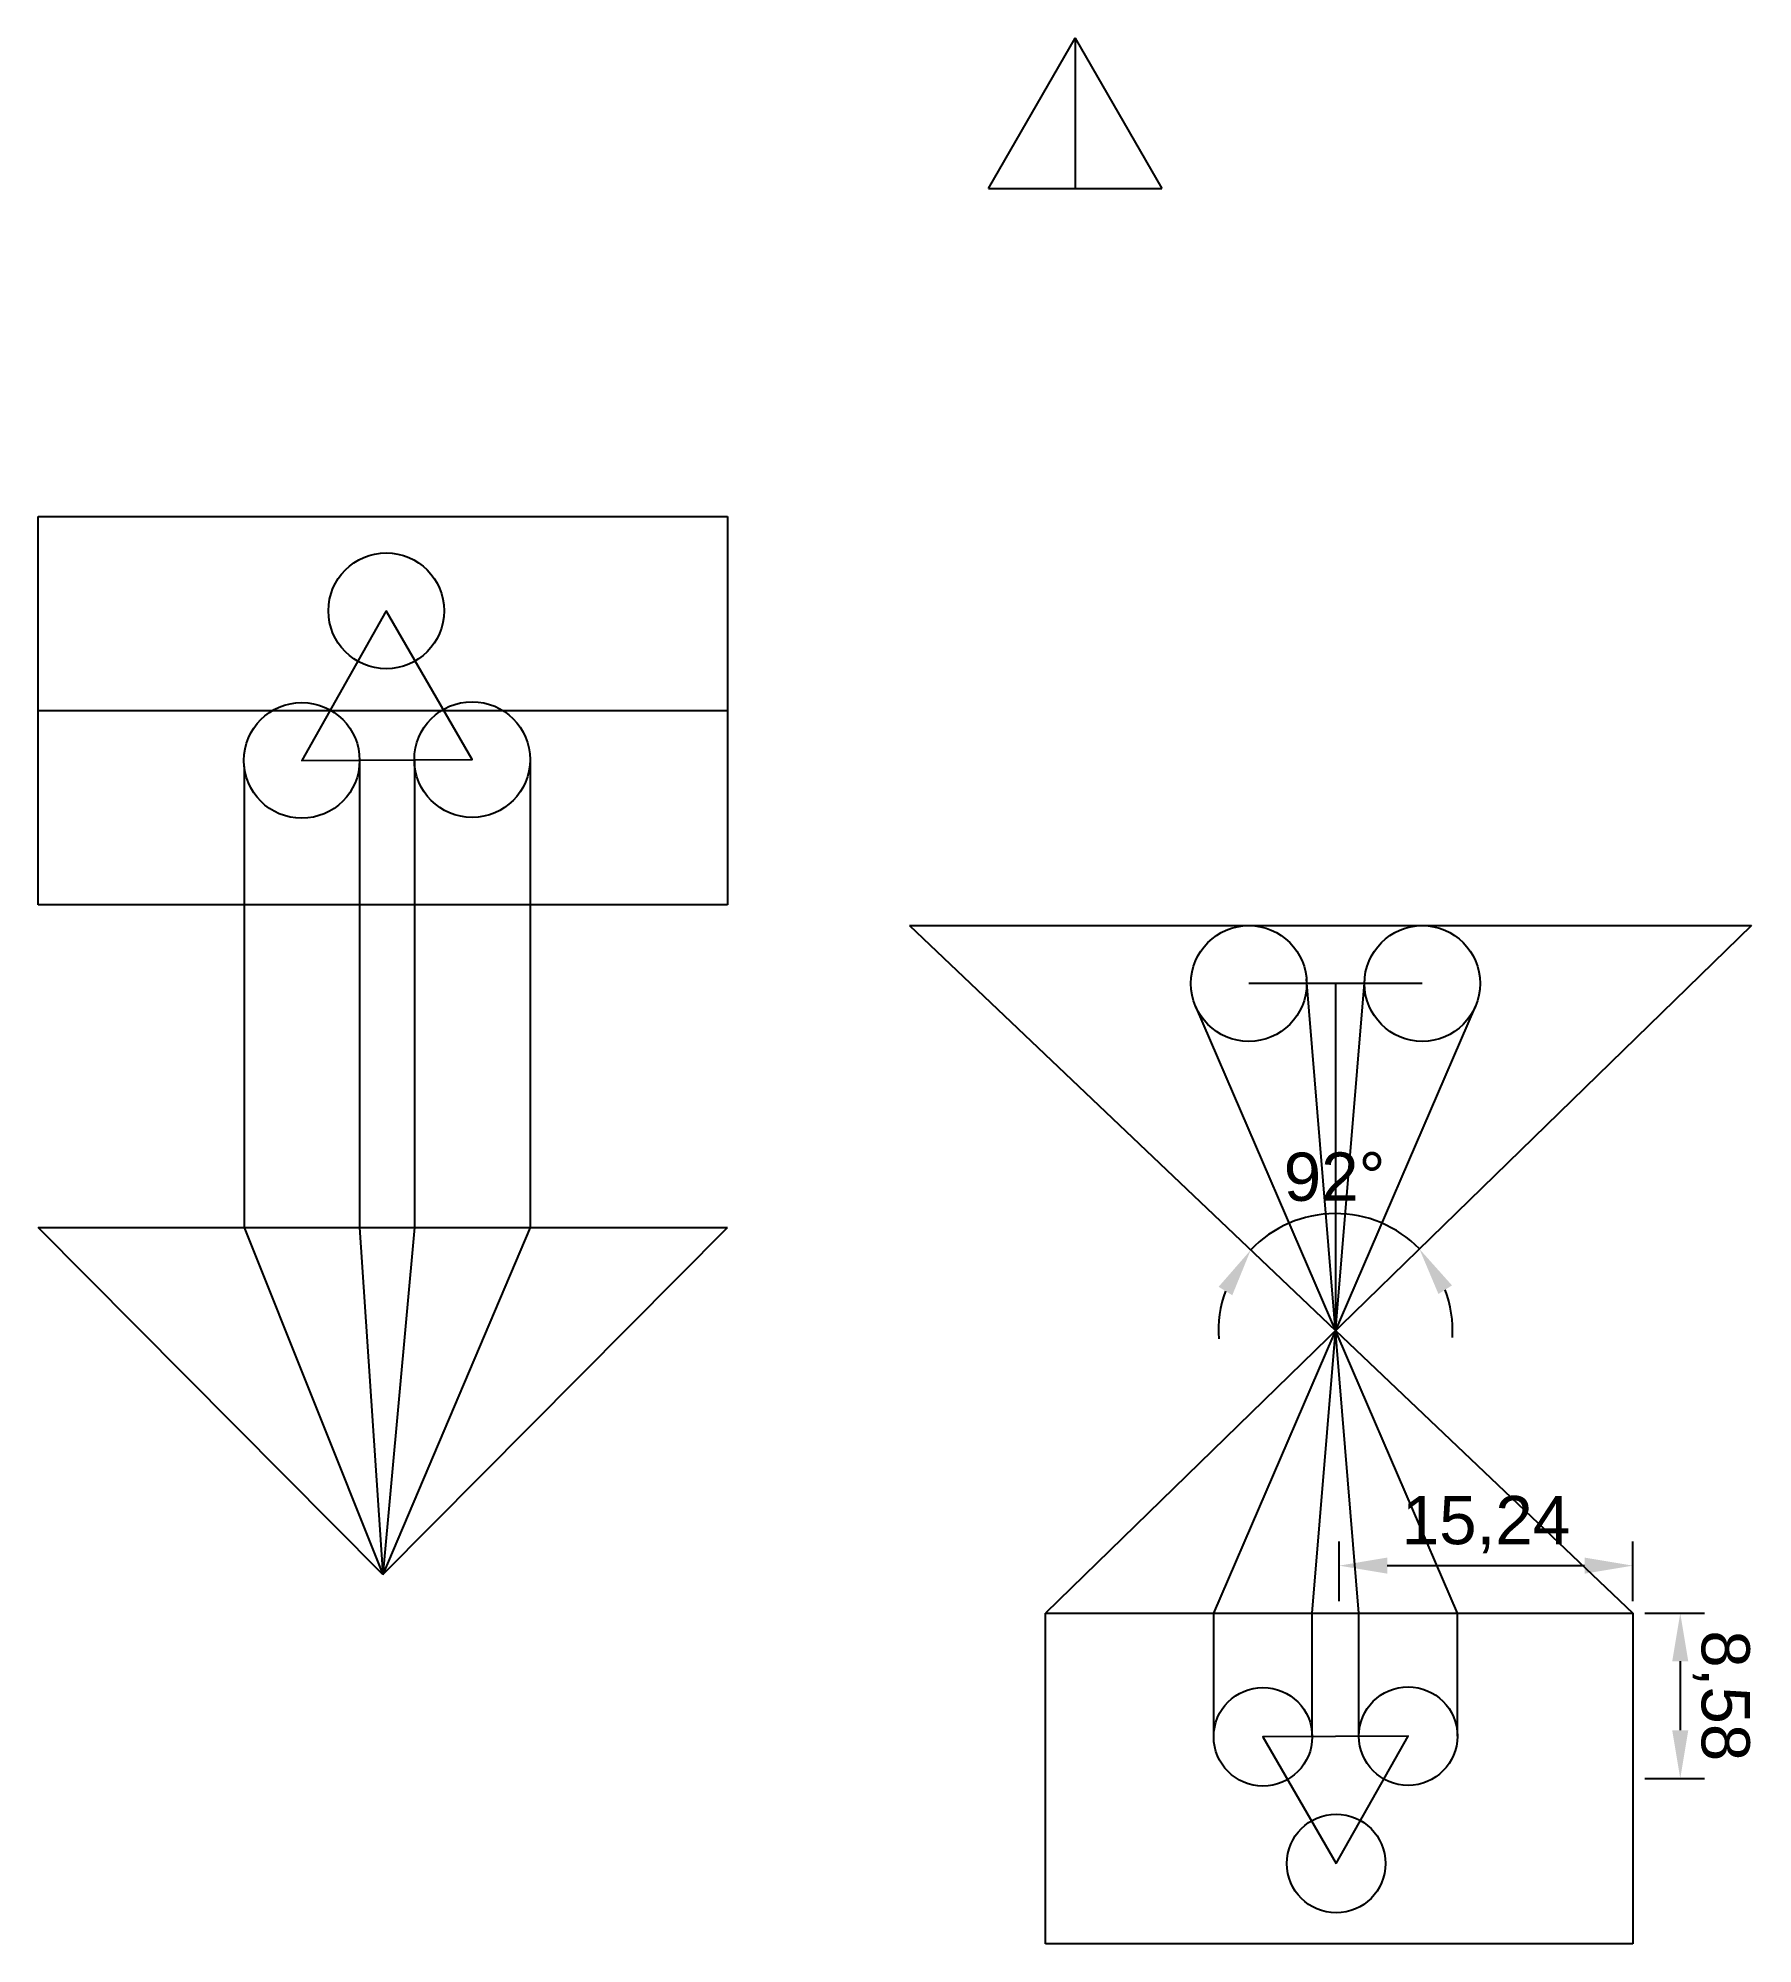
# Model space of a CAD drawing. Header units: millimetres. Extents: x 111 to 1930, y 154 to 1671.
# Drawn here: x 111.1 to 200, y 154.3 to 253.1 of the extents above; entities that cross this region are included whole.
import ezdxf

# ---------------------------------------------------------------- set-up
doc = ezdxf.new("R2010")
doc.units = ezdxf.units.MM
doc.header["$PDMODE"] = 35
doc.styles.get("Standard").update_dxf_attribs({"font": 'arial.ttf'})
doc.dimstyles.new('ISO-25', dxfattribs={"dimtxt": 2.5, "dimasz": 2.5, "dimexe": 1.25, "dimexo": 0.625, "dimtad": 1, "dimtxsty": 'Standard', "dimcen": 2.5, "dimadec": 0, "dimazin": 0, "dimtfac": 1, "dimtmove": 0, "dimatfit": 3, "dimfxl": 1, "dimarcsym": 0})
picture_1 = doc.add_image_def('image1.png', size_in_pixel=(1279, 720))

msp = doc.modelspace()

# ---------------------------------------------------------------- blocks, each defined once
blk = doc.blocks.new('*D48')
at = {"color": 0, "lineweight": -2}
for start, end in [(44.21676, 136.46623), (160.23567, 184.00511), (356.67788, 20.44732)]:
    blk.add_arc((178.395, 186.064), 6.07, start, end, dxfattribs=at)
at = {"color": 0}
for points in [[(173.038, 187.898), (172.329, 188.336), (173.995, 190.245)], [(184.435, 188.408), (183.731, 187.962), (182.746, 190.297)]]:
    blk.add_solid(points, dxfattribs=at)
at = {"layer": 'Defpoints', "color": 0}
for p in [(156.292, 207.064), (199.978, 207.064), (179.97, 191.926), (163.341, 171.416), (193.813, 171.416)]:
    blk.add_point(p, dxfattribs=at)
at = {"color": 0, "insert": (178.348, 194.035), "char_height": 2.5, "attachment_point": 5, "rotation": 0.34149}
blk.add_mtext('92%%d', dxfattribs=at)
blk = doc.blocks.new('*D49')
at = {"color": 0, "lineweight": -2}
for p, q in [((178.577, 172.041), (178.577, 175.127)), ((193.813, 172.041), (193.813, 175.127)), ((181.077, 173.877), (191.313, 173.877))]:
    blk.add_line(p, q, dxfattribs=at)
at = {"color": 0}
for points in [[(181.077, 174.294), (181.077, 173.461), (178.577, 173.877)], [(191.313, 173.461), (191.313, 174.294), (193.813, 173.877)]]:
    blk.add_solid(points, dxfattribs=at)
at = {"layer": 'Defpoints', "color": 0}
for p in [(193.813, 173.877), (178.577, 171.416), (193.813, 171.416)]:
    blk.add_point(p, dxfattribs=at)
at = {"color": 0, "insert": (186.195, 176.005), "char_height": 2.5, "attachment_point": 5}
blk.add_mtext('15,24', dxfattribs=at)
blk = doc.blocks.new('*D50')
at = {"color": 0, "lineweight": -2}
for p, q in [((194.438, 171.416), (197.524, 171.416)), ((196.274, 168.916), (196.274, 165.339)), ((194.438, 162.839), (197.524, 162.839))]:
    blk.add_line(p, q, dxfattribs=at)
at = {"color": 0}
for points in [[(196.691, 168.916), (195.857, 168.916), (196.274, 171.416)], [(195.857, 165.339), (196.691, 165.339), (196.274, 162.839)]]:
    blk.add_solid(points, dxfattribs=at)
at = {"layer": 'Defpoints', "color": 0}
for p in [(193.813, 171.416), (193.813, 162.839), (196.274, 162.839)]:
    blk.add_point(p, dxfattribs=at)
at = {"color": 0, "insert": (198.401, 167.128), "char_height": 2.5, "attachment_point": 5, "rotation": 270}
blk.add_mtext('8,58', dxfattribs=at)

# ---------------------------------------------------------------- dimensions: what is measured, and where the dimension line sits
dim = msp.add_angular_dim_2l(base=(179.97, 191.926), line1=((156.292, 207.064), (193.813, 171.416)), line2=((199.978, 207.064), (163.341, 171.416)), dimstyle='ISO-25')
dim.commit()
dim.dimension.update_dxf_attribs({"geometry": '*D48', "text_midpoint": (178.348, 194.035)})
dim = msp.add_linear_dim(base=(193.813, 173.877), p1=(178.577, 171.416), p2=(193.813, 171.416), dimstyle='ISO-25')
dim.commit()
dim.dimension.update_dxf_attribs({"geometry": '*D49', "text_midpoint": (186.195, 176.005)})
dim = msp.add_linear_dim(base=(196.274, 162.839), p1=(193.813, 171.416), p2=(193.813, 162.839), angle=270, dimstyle='ISO-25', override={"dimtad": 4, "dimtih": 0, "dimtix": 0})
dim.commit()
dim.dimension.update_dxf_attribs({"geometry": '*D50', "text_midpoint": (198.401, 167.128)})

# ---------------------------------------------------------------- linework, layer by layer
for points in [[(160.391, 245.292), (164.891, 253.087), (169.391, 245.292)], [(164.891, 253.087), (164.891, 245.292)], [(160.391, 245.292), (169.391, 245.292)], [(129.155, 223.388), (124.773, 215.633), (133.611, 215.673), (129.155, 223.388)], [(111.096, 218.212), (146.861, 218.212)], [(127.773, 215.633), (127.773, 191.415)], [(130.611, 215.673), (130.611, 191.415)], [(136.611, 215.673), (136.611, 191.415)], [(121.789, 215.322), (121.789, 191.415)], [(156.292, 207.064), (199.978, 207.064)], [(156.292, 207.064), (193.813, 171.416)], [(199.978, 207.064), (163.341, 171.416)], [(182.895, 204.064), (173.895, 204.064)], [(179.608, 171.416), (176.885, 204.312)], [(177.183, 171.416), (179.906, 204.312)], [(178.395, 204.064), (178.395, 186.064)], [(184.716, 171.416), (171.141, 202.876)], [(172.074, 171.416), (185.65, 202.876)], [(111.096, 191.415), (146.861, 191.415)], [(128.978, 173.415), (111.096, 191.415)], [(121.789, 191.415), (128.978, 173.415)], [(127.773, 191.415), (128.978, 173.415)], [(128.978, 173.415), (146.861, 191.415)], [(130.611, 191.415), (128.978, 173.415)], [(136.611, 191.415), (128.978, 173.415)], [(172.074, 165.003), (172.074, 171.416)], [(177.187, 165.003), (177.187, 171.416)], [(179.604, 165.037), (179.604, 171.416)], [(184.716, 165.037), (184.716, 171.416)], [(178.427, 158.43), (182.16, 165.037), (174.63, 165.003), (178.427, 158.43)]]:
    msp.add_lwpolyline(points)
for centre, radius in [((129.155, 223.388), 3), ((124.773, 215.633), 3), ((133.611, 215.673), 3), ((173.895, 204.064), 3), ((182.895, 204.064), 3), ((174.63, 165.003), 2.556), ((182.16, 165.037), 2.556), ((178.427, 158.43), 2.556)]:
    msp.add_circle(centre, radius)

msp.set_redraw_order([(e.dxf.handle, doc.entitydb.next_handle()) for e in msp.query("TEXT MTEXT ATTDEF DIMENSION ARC_DIMENSION")])  # texts and dimensions are drawn at this point

# ---------------------------------------------------------------- pictures from other files: only their frames are drawn
image = msp.add_image(picture_1, insert=(111.096, 208.145), size_in_units=(35.765, 20.133))
image.dxf.flags = 7
image = msp.add_image(picture_1, insert=(193.813, 171.416), size_in_units=(30.472, 17.154), rotation=180)
image.dxf.flags = 7

doc.saveas('drawing.dxf')
